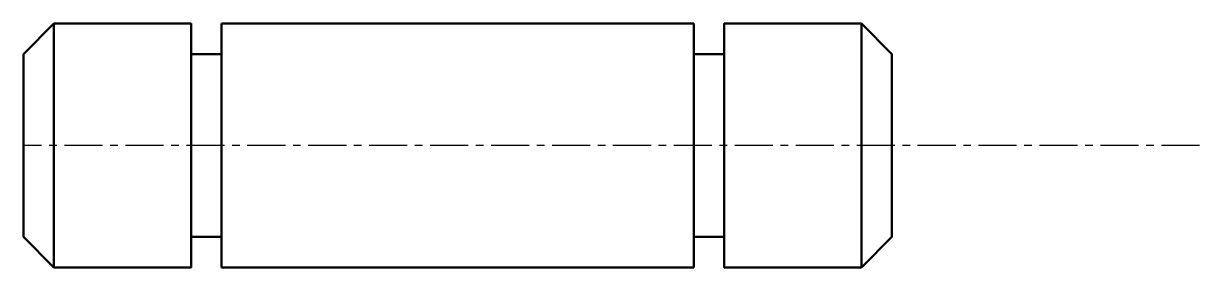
# Model space of a CAD drawing. Header units: inches. Extents: x 67 to 110576, y -3 to 1572927.
# Drawn here: x 57814.46 to 57853.06, y 784930.22 to 784938.22 of the extents above; entities that cross this region are included whole.
import ezdxf

# ---------------------------------------------------------------- set-up
doc = ezdxf.new("R2010")
doc.units = ezdxf.units.IN
doc.header["$MEASUREMENT"] = 0
doc.linetypes.add('CENTER', pattern=[2, 1.25, -0.25, 0.25, -0.25])
doc.layers.add('点画线', color=180, linetype='CENTER')
doc.layers.add('粗·实线', color=7, linetype='Continuous', lineweight=50)

msp = doc.modelspace()

# ---------------------------------------------------------------- linework, layer by layer
at = {"layer": '点画线'}
for p, q in [((57820.9606, 784938.2216), (57820.9606, 784930.2216)), ((57836.4606, 784938.2216), (57836.4606, 784930.2216)), ((57853.0559, 784934.2216), (57814.4606, 784934.2216))]:
    msp.add_line(p, q, dxfattribs=at)
at = {"layer": '粗·实线'}
for p, q in [((57819.9606, 784938.2216), (57819.9606, 784937.2216)), ((57836.4606, 784938.2216), (57820.9606, 784938.2216)), ((57820.9606, 784938.2216), (57820.9606, 784930.2216)), ((57836.4606, 784934.2216), (57836.4606, 784938.2216)), ((57820.9606, 784937.2216), (57819.9606, 784937.2216)), ((57819.9606, 784937.2216), (57820.9606, 784937.2216)), ((57837.4606, 784937.2216), (57836.4606, 784937.2216)), ((57836.4606, 784930.2216), (57836.4606, 784934.2216)), ((57819.9606, 784931.2216), (57820.9606, 784931.2216)), ((57819.9606, 784930.2216), (57819.9606, 784931.2216)), ((57820.9606, 784931.2216), (57819.9606, 784931.2216)), ((57836.4606, 784931.2216), (57837.4606, 784931.2216)), ((57837.4606, 784930.2216), (57837.4606, 784931.2216)), ((57820.9606, 784930.2216), (57836.4606, 784930.2216))]:
    msp.add_line(p, q, dxfattribs=at)
for points in [[(57815.4606, 784938.2216), (57814.4606, 784937.2216), (57814.4606, 784931.2216), (57815.4606, 784930.2216)], [(57815.4606, 784930.2216), (57814.4606, 784931.2216), (57814.4606, 784937.2216), (57815.4606, 784938.2216)], [(57819.9606, 784930.2216), (57815.4606, 784930.2216), (57815.4606, 784932.2216), (57815.4606, 784938.2216), (57819.9606, 784938.2216), (57819.9606, 784937.2216), (57819.9606, 784931.2216)], [(57819.9606, 784938.2216), (57815.4606, 784938.2216), (57815.4606, 784936.2216), (57815.4606, 784930.2216), (57819.9606, 784930.2216), (57819.9606, 784931.2216), (57819.9606, 784937.2216)], [(57837.4606, 784930.2216), (57841.9606, 784930.2216), (57841.9606, 784932.2216), (57841.9606, 784938.2216), (57837.4606, 784938.2216), (57837.4606, 784937.2216), (57837.4606, 784931.2216)], [(57837.4606, 784938.2216), (57841.9606, 784938.2216), (57841.9606, 784936.2216), (57841.9606, 784930.2216), (57837.4606, 784930.2216), (57837.4606, 784931.2216), (57837.4606, 784937.2216)], [(57841.9606, 784938.2216), (57842.9606, 784937.2216), (57842.9606, 784931.2216), (57841.9606, 784930.2216)], [(57841.9606, 784930.2216), (57842.9606, 784931.2216), (57842.9606, 784937.2216), (57841.9606, 784938.2216)]]:
    msp.add_lwpolyline(points, dxfattribs=at)

doc.saveas('drawing.dxf')
